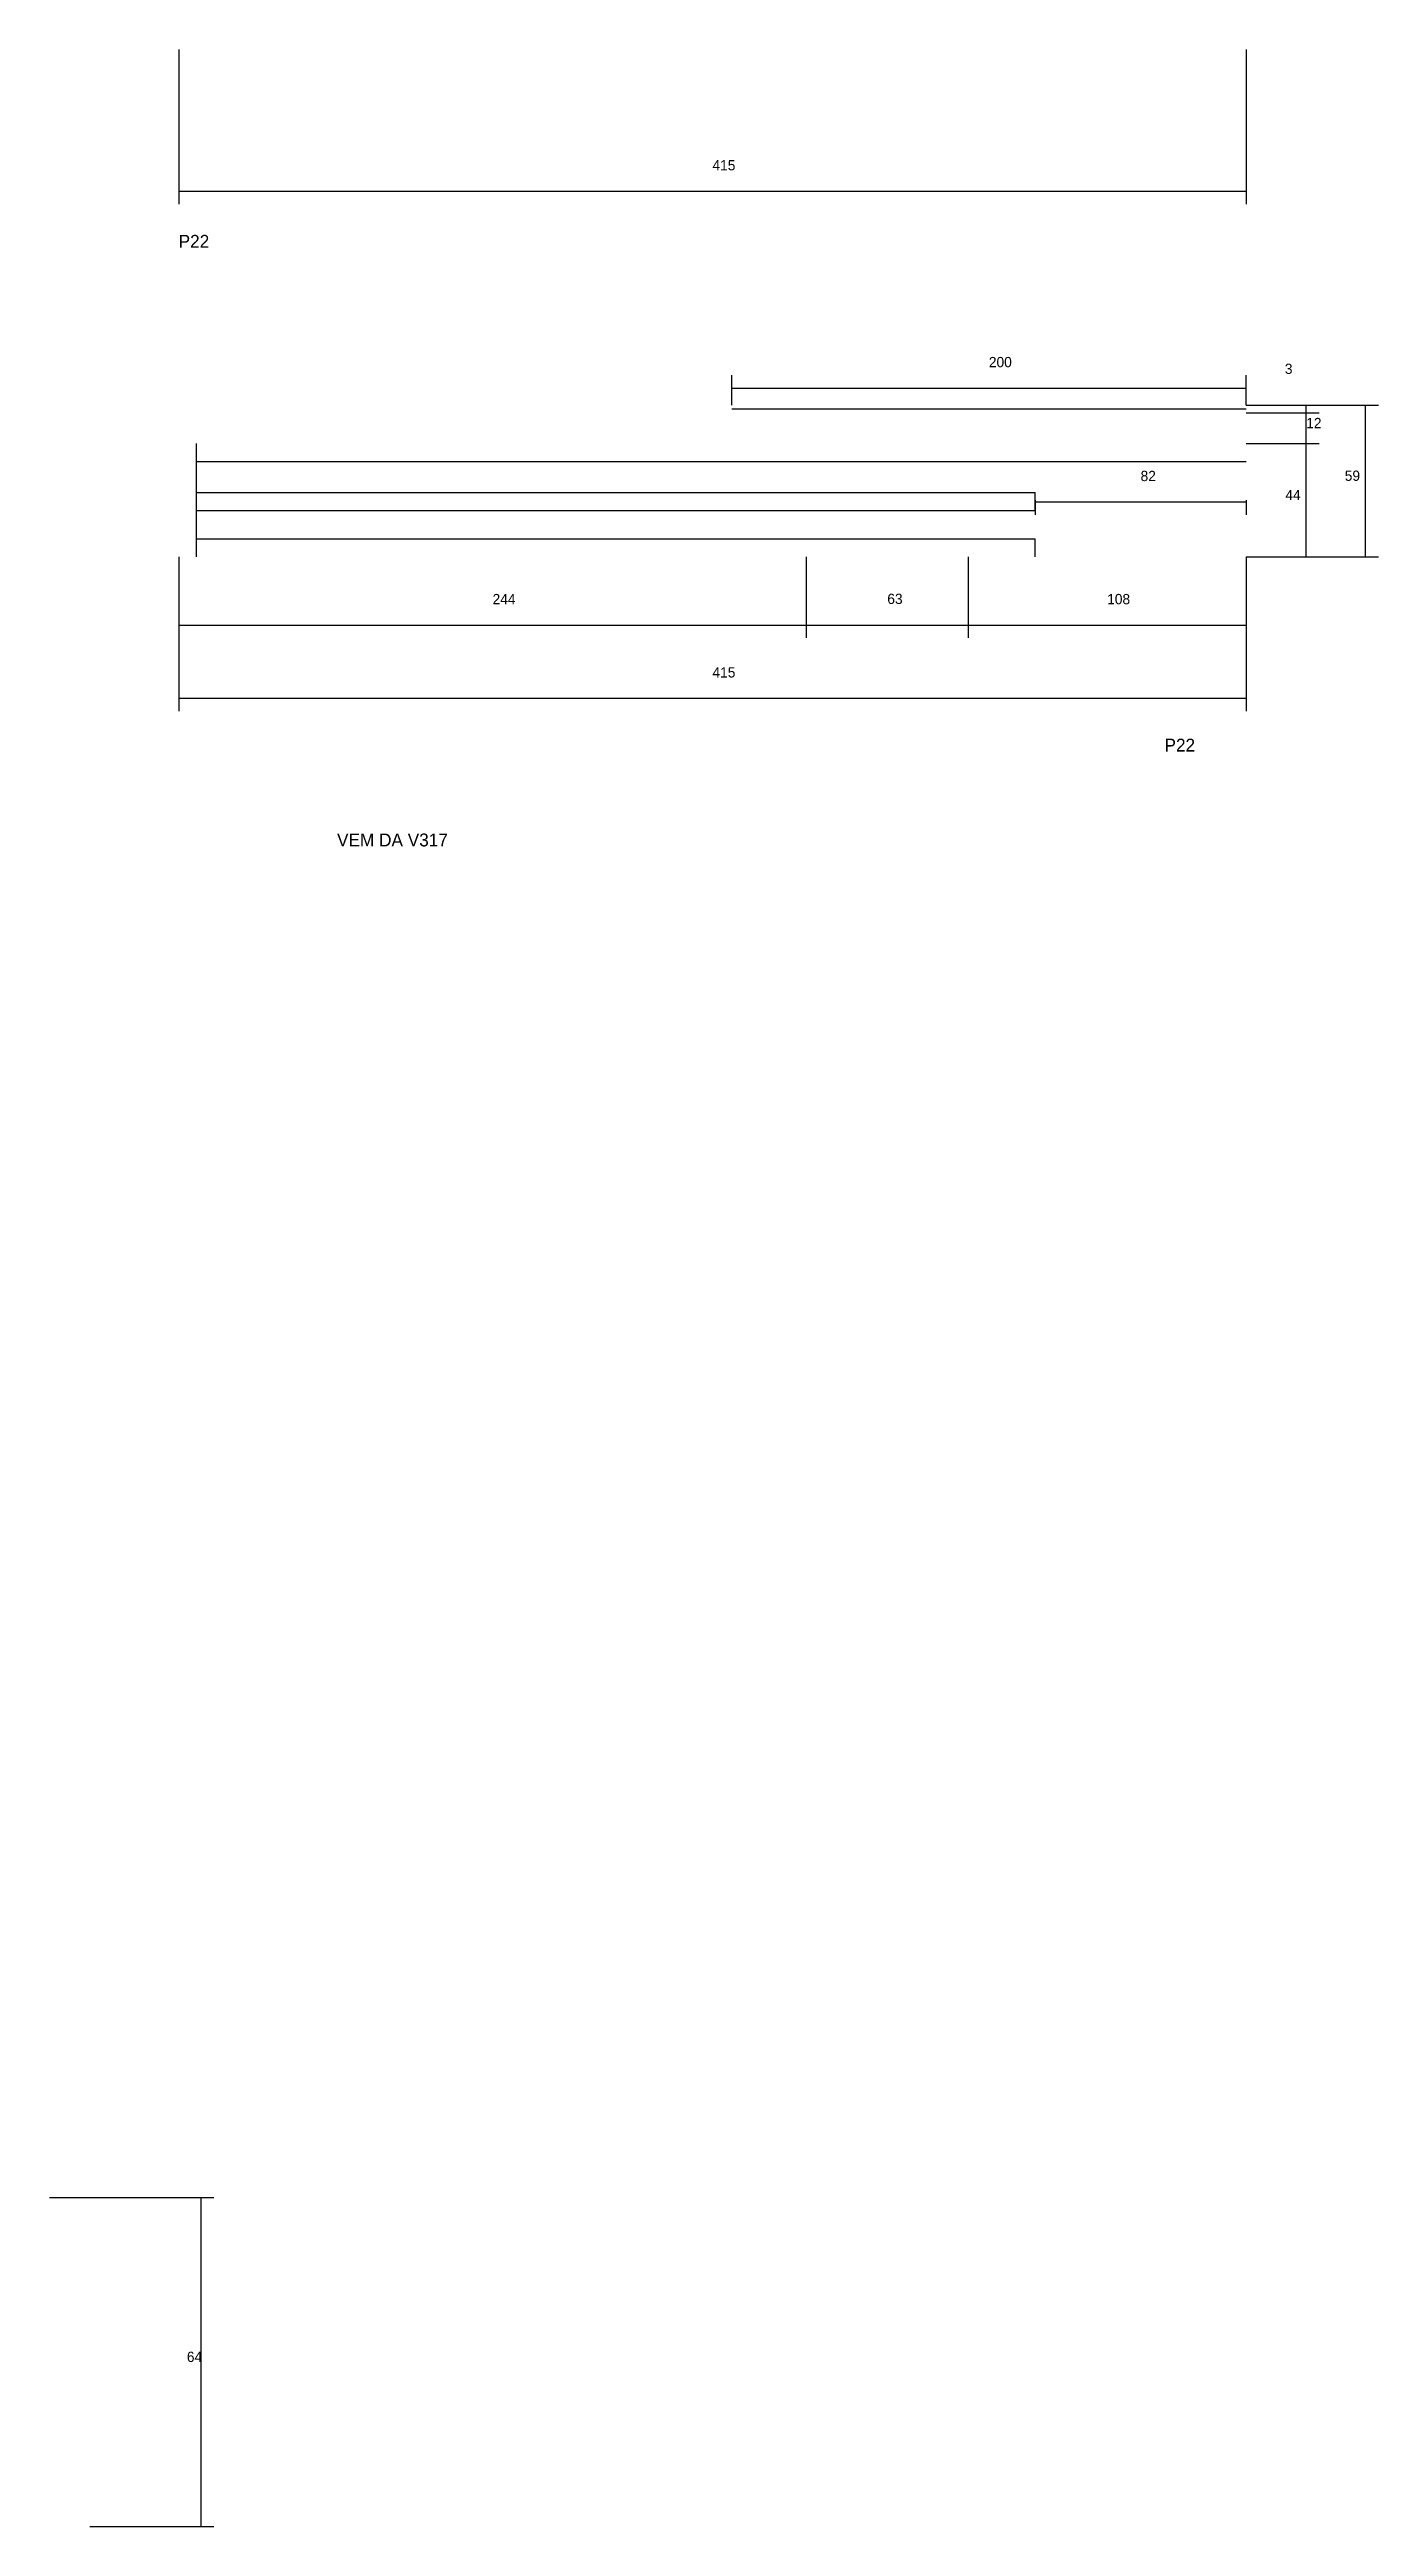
# Model space of a CAD drawing. Header units: metres. Extents: x 3266 to 9174, y 2161 to 3125.
# Drawn here: x 8657 to 9174, y 2161 to 3125 of the extents above; entities that cross this region are included whole.
import ezdxf

# ---------------------------------------------------------------- set-up
doc = ezdxf.new("R2010")
doc.units = ezdxf.units.M
for name, color, linetype in [('COTA', 4, 'Continuous'), ('NOMENCLATURA', 7, 'Continuous'), ('SARR_2.2x7', 40, 'Continuous'), ('SARR_EDITAR', 141, 'Continuous'), ('Texto Seção', 7, 'Continuous')]:
    doc.layers.add(name, color=color, linetype=linetype)

msp = doc.modelspace()

# ---------------------------------------------------------------- texts
at = {"layer": 'COTA'}
for s, p in [('415', (8914.7, 3077.9)), ('200', (9022.2, 3001.3)), ('3', (9137.3, 2998.7)), ('12', (9145.6, 2977.6)), ('82', (9081.2, 2957)), ('59', (9160.6, 2957.1)), ('44', (9137.5, 2949.6)), ('244', (8829.2, 2909.1)), ('63', (8982.7, 2909.2)), ('108', (9068.2, 2909.1)), ('415', (8914.7, 2880.6)), ('64', (8710.3, 2225.3))]:
    msp.add_text(s, height=4, dxfattribs=at).set_placement(p)
at = {"layer": 'NOMENCLATURA'}
for p in [(8707.1, 3047.8), (9090.5, 2851.8)]:
    msp.add_text('P22', height=5, dxfattribs=at).set_placement(p)
at = {"layer": 'Texto Seção'}
msp.add_text('VEM DA V317', height=5, dxfattribs=at).set_placement((8768.7, 2814.9))

# ---------------------------------------------------------------- linework, layer by layer
at = {"layer": 'COTA'}
for p, q in [((8707.2, 3124.9), (8707.2, 3064.8)), ((9122.2, 3124.9), (9122.2, 3064.8)), ((8707.2, 3069.8), (9122.2, 3069.8)), ((8922.2, 2986.6), (8922.2, 2998.2)), ((9122.2, 2986.6), (9122.2, 2998.2)), ((8922.2, 2993.2), (9122.2, 2993.2)), ((9122.2, 2986.6), (9150.6, 2986.6)), ((9122.2, 2986.6), (9173.7, 2986.6)), ((9122.2, 2983.6), (9150.6, 2983.6)), ((9122.2, 2983.6), (9150.6, 2983.6)), ((9145.6, 2983.6), (9145.6, 2986.6)), ((9145.6, 2971.6), (9145.6, 2983.6)), ((9168.7, 2927.6), (9168.7, 2986.6)), ((9122.2, 2971.6), (9150.6, 2971.6)), ((9122.2, 2971.6), (9150.6, 2971.6)), ((9145.6, 2927.6), (9145.6, 2971.6)), ((9040.2, 2949.6), (9040.2, 2943.9)), ((9040.2, 2948.9), (9122.2, 2948.9)), ((9122.2, 2949.6), (9122.2, 2943.9)), ((8707.2, 2927.6), (8707.2, 2896)), ((8707.2, 2927.6), (8707.2, 2867.5)), ((8951.2, 2927.6), (8951.2, 2896)), ((8951.2, 2927.6), (8951.2, 2896)), ((9014.2, 2927.6), (9014.2, 2896)), ((9014.2, 2927.6), (9014.2, 2896)), ((9122.2, 2927.6), (9122.2, 2896)), ((9122.2, 2927.6), (9122.2, 2867.5)), ((9122.2, 2927.6), (9150.6, 2927.6)), ((9122.2, 2927.6), (9173.7, 2927.6)), ((8707.2, 2901), (8951.2, 2901)), ((8951.2, 2901), (9014.2, 2901)), ((9014.2, 2901), (9122.2, 2901)), ((8707.2, 2872.5), (9122.2, 2872.5)), ((8656.9, 2289.3), (8720.8, 2289.3)), ((8715.8, 2161.3), (8715.8, 2289.3)), ((8672.5, 2161.3), (8720.8, 2161.3))]:
    msp.add_line(p, q, dxfattribs=at)
at = {"layer": 'SARR_2.2x7'}
for p, q in [((8714.1, 2927.6), (8714.1, 2971.6)), ((8714.1, 2964.6), (8951.2, 2964.6)), ((8951.2, 2964.6), (9014.2, 2964.6)), ((9014.2, 2964.6), (9122.2, 2964.6)), ((8714.1, 2952.6), (8951.2, 2952.6)), ((8951.2, 2952.6), (9014.2, 2952.6)), ((9014.2, 2952.6), (9040.2, 2952.6)), ((9040.2, 2945.6), (9040.2, 2952.6)), ((8714.1, 2945.6), (8951.2, 2945.6)), ((8951.2, 2945.6), (9014.2, 2945.6)), ((9014.2, 2945.6), (9040.2, 2945.6)), ((8714.1, 2934.6), (8951.2, 2934.6)), ((8951.2, 2934.6), (9014.2, 2934.6)), ((9014.2, 2934.6), (9040.2, 2934.6)), ((9040.2, 2927.6), (9040.2, 2934.6))]:
    msp.add_line(p, q, dxfattribs=at)
at = {"layer": 'SARR_EDITAR'}
msp.add_line((8922.2, 2985.1), (9122.2, 2985.1), dxfattribs=at)

msp.set_redraw_order([(e.dxf.handle, doc.entitydb.next_handle()) for e in msp.query("TEXT MTEXT ATTDEF DIMENSION ARC_DIMENSION")])  # texts and dimensions are drawn at this point

doc.saveas('drawing.dxf')
